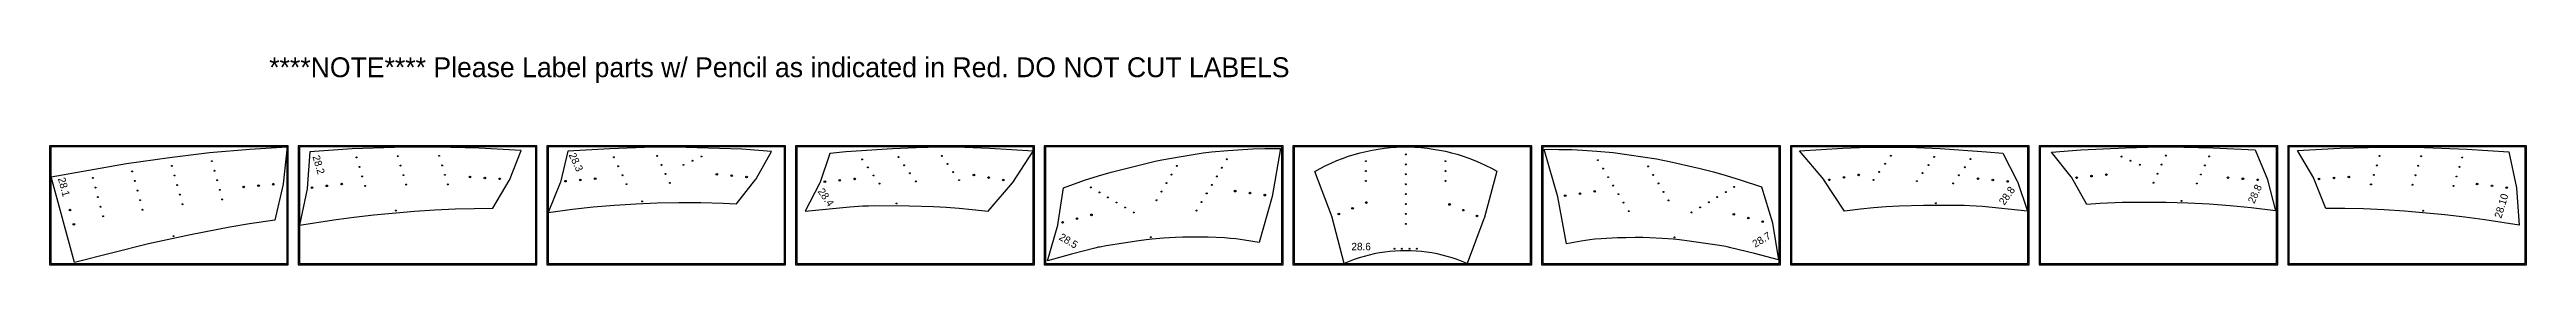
# Model space of a CAD drawing. Extents: x -420 to 2454, y -295 to 739.
# Drawn here: x 1259 to 2255, y -7 to 77 of the extents above; entities that cross this region are included whole.
import ezdxf

# ---------------------------------------------------------------- set-up
doc = ezdxf.new("R2010")
doc.units = 0
doc.header["$MEASUREMENT"] = 0
doc.header["$PDMODE"] = 32
doc.header["$PDSIZE"] = 0.38
doc.layers.get('0').update_dxf_attribs({"linetype": 'CONTINUOUS'})
for name, color, linetype in [('ARCH__', 1, 'CONTINUOUS'), ('DEFAULT', 7, 'CONTINUOUS'), ('DRILL_PTS__ENGRAVE_PASS_RO', 172, 'CONTINUOUS'), ('DRILLING', 3, 'CONTINUOUS'), ('ENGRAVE', 4, 'CONTINUOUS'), ('PLYWOOD', 6, 'CONTINUOUS')]:
    doc.layers.add(name, color=color, linetype=linetype)

msp = doc.modelspace()

# ---------------------------------------------------------------- texts
at = {"layer": 'ARCH__', "linetype": 'Continuous'}
for s, rotation, p in [('28.2', 286.78978677, (1364.34301, 36.48217)), ('28.3', 295, (1467.3778, 37.13849)), ('28.1', 285.18684115, (1262.00269, 27.60299)), ('28.4', 305.36220136, (1567.40696, 22.3688)), ('28.8', 54.63779864, (2044.7201, 16.62835)), ('28.8', 65.61169009, (2145.2125, 17.23751)), ('28.10', 73.21021323, (2244.54879, 11.33472)), ('28.5', 329.6073547, (1664.29417, 3.15196)), ('28.7', 31, (1944.52113, -0.355))]:
    msp.add_text(s, height=3, rotation=rotation, dxfattribs=at).set_placement(p)
msp.add_text('28.6', height=3, dxfattribs=at).set_placement((1782.18648, -1.34209))
at = {"layer": 'DEFAULT', "linetype": 'Continuous'}
msp.add_text('****NOTE**** Please Label parts w/ Pencil as indicated in Red. DO NOT CUT LABELS', height=8, dxfattribs=at).set_placement((1347.02661, 68.47952))

# ---------------------------------------------------------------- blocks, each defined once
blk = doc.blocks.new('_U828')
at = {"layer": 'ENGRAVE'}
blk.add_point((0, 0), dxfattribs=at)
blk = doc.blocks.new('_U829_01')
at = {"layer": 'ENGRAVE', "color": 0, "linetype": 'ByBlock'}
for p in [(0, 0), (4, 0), (8, 0), (12, 0), (16, 0), (20, 0)]:
    blk.add_blockref('_U828', p, dxfattribs=at)
blk = doc.blocks.new('_U832')
at = {"layer": 'ENGRAVE'}
blk.add_point((0, 0), dxfattribs=at)
blk = doc.blocks.new('_U833_01')
at = {"layer": 'ENGRAVE', "color": 0, "linetype": 'ByBlock'}
for p in [(0, 0), (4, 0), (8, 0), (12, 0), (16, 0), (20, 0), (24, 0)]:
    blk.add_blockref('_U832', p, dxfattribs=at)
blk = doc.blocks.new('_U842')
at = {"layer": 'ENGRAVE'}
blk.add_point((0, 0), dxfattribs=at)
blk = doc.blocks.new('_U843_01')
at = {"layer": 'ENGRAVE', "color": 0, "linetype": 'ByBlock'}
for p in [(0, 0), (4, 0), (8, 0), (12, 0), (16, 0)]:
    blk.add_blockref('_U842', p, dxfattribs=at)
blk = doc.blocks.new('_U874')
at = {"layer": 'ENGRAVE'}
blk.add_point((0, 0), dxfattribs=at)
blk = doc.blocks.new('_U875_01')
at = {"layer": 'ENGRAVE', "color": 0, "linetype": 'ByBlock'}
for p in [(0, 0), (4, 0), (8, 0), (12, 0), (16, 0)]:
    blk.add_blockref('_U874', p, dxfattribs=at)
blk = doc.blocks.new('_U870')
at = {"layer": 'ENGRAVE'}
blk.add_point((0, 0), dxfattribs=at)
blk = doc.blocks.new('_U871_01')
at = {"layer": 'ENGRAVE', "color": 0, "linetype": 'ByBlock'}
for p in [(0, 0), (4, 0), (8, 0), (12, 0), (16, 0), (20, 0), (24, 0)]:
    blk.add_blockref('_U870', p, dxfattribs=at)
blk = doc.blocks.new('_U866')
at = {"layer": 'ENGRAVE'}
blk.add_point((0, 0), dxfattribs=at)
blk = doc.blocks.new('_U867_01')
at = {"layer": 'ENGRAVE', "color": 0, "linetype": 'ByBlock'}
for p in [(0, 0), (4, 0), (8, 0), (12, 0), (16, 0), (20, 0)]:
    blk.add_blockref('_U866', p, dxfattribs=at)

# ---------------------------------------------------------------- linework, layer by layer
for p, q in [((1339.22591, 39.38889), (1354.17693, 40.33323)), ((1354.17693, 40.33323), (1352.68544, 25.47463)), ((1397.33041, 40.12051), (1380.31395, 39.5153)), ((1414.35726, 40.23103), (1397.33041, 40.12051)), ((1431.38014, 39.84676), (1414.35726, 40.23103)), ((1448.38467, 38.96803), (1431.38014, 39.84676)), ((1501.41949, 40.18115), (1484.02544, 39.62358)), ((1510.24414, 40.18623), (1501.41949, 40.18115)), ((1519.14268, 40.03286), (1510.24414, 40.18623)), ((1537.10408, 39.37375), (1519.14268, 40.03286)), ((1607.14332, 40.02414), (1597.62819, 39.60889)), ((1616.81432, 40.21975), (1607.14332, 40.02414)), ((1626.69026, 40.12656), (1616.81432, 40.21975)), ((1636.76247, 39.75683), (1626.69026, 40.12656)), ((1795.41396, 39.80759), (1797.87074, 40.06202)), ((1797.87074, 40.06202), (1800.33472, 40.23313)), ((1800.33472, 40.23313), (1802.80309, 40.32072)), ((1802.80309, 40.32072), (1805.27301, 40.32469)), ((1805.27301, 40.32469), (1807.74164, 40.24504)), ((1807.74164, 40.24504), (1810.20617, 40.08185)), ((1810.20617, 40.08185), (1812.66375, 39.83532)), ((1979.76214, 39.83769), (1989.83434, 40.20743)), ((1989.83434, 40.20743), (1999.71029, 40.30061)), ((1999.71029, 40.30061), (2009.38129, 40.10501)), ((2009.38129, 40.10501), (2018.89641, 39.68976)), ((2075.52629, 39.14871), (2093.47963, 39.99954)), ((2093.47963, 39.99954), (2102.37603, 40.2479)), ((2102.37603, 40.2479), (2111.20023, 40.33703)), ((2111.20023, 40.33703), (2128.59924, 39.96518)), ((2128.59924, 39.96518), (2145.52617, 39.21088)), ((2179.59733, 39.82675), (2196.6202, 40.21102)), ((2196.6202, 40.21102), (2213.64706, 40.1005)), ((2213.64706, 40.1005), (2230.66351, 39.49529)), ((1259.33836, 28.30969), (1289.66309, 33.65761)), ((1289.66309, 33.65761), (1306.96645, 36.07877)), ((1306.96645, 36.07877), (1323.01569, 38.03036)), ((1323.01569, 38.03036), (1339.22591, 39.38889)), ((1363.32227, 38.4159), (1362.247, 23.5214)), ((1380.31395, 39.5153), (1363.32227, 38.4159)), ((1443.62109, 26.90634), (1448.38467, 38.96803)), ((1467.10752, 38.6886), (1464.11524, 26.07028)), ((1484.02544, 39.62358), (1467.10752, 38.6886)), ((1548.94962, 38.56049), (1537.10408, 39.37375)), ((1542.81102, 27.47991), (1548.94962, 38.56049)), ((1572.45877, 37.73919), (1568.41336, 25.73517)), ((1578.91284, 38.33468), (1572.45877, 37.73919)), ((1597.62819, 39.60889), (1578.91284, 38.33468)), ((1654.17693, 38.62731), (1636.76247, 39.75683)), ((1645.99707, 25.95623), (1654.17693, 38.62731)), ((1680.50991, 28.67812), (1685.58659, 30.1227)), ((1685.58659, 30.1227), (1690.95131, 31.52158)), ((1690.95131, 31.52158), (1703.25017, 34.54676)), ((1703.25017, 34.54676), (1705.99314, 35.12559)), ((1705.99314, 35.12559), (1713.70713, 36.50478)), ((1713.70713, 36.50478), (1722.60172, 37.89454)), ((1722.60172, 37.89454), (1725.85754, 38.30276)), ((1725.85754, 38.30276), (1732.47271, 38.92458)), ((1732.47271, 38.92458), (1742.54039, 39.59305)), ((1742.54039, 39.59305), (1747.36762, 39.73978)), ((1747.36762, 39.73978), (1753.69526, 39.77527)), ((1753.69526, 39.77527), (1750.3139, 20.38615)), ((1767.5021, 30.45544), (1769.65826, 31.66023)), ((1774.39482, 12.02009), (1767.5021, 30.45544)), ((1769.65826, 31.66023), (1771.85396, 32.79132)), ((1771.85396, 32.79132), (1774.08671, 33.84743)), ((1774.08671, 33.84743), (1776.35393, 34.82734)), ((1776.35393, 34.82734), (1778.65302, 35.72993)), ((1778.65302, 35.72993), (1780.98136, 36.55417)), ((1780.98136, 36.55417), (1783.33626, 37.2991)), ((1783.33626, 37.2991), (1785.71504, 37.96388)), ((1785.71504, 37.96388), (1788.11496, 38.54774)), ((1788.11496, 38.54774), (1790.53327, 39.05001)), ((1790.53327, 39.05001), (1792.9672, 39.47012)), ((1792.9672, 39.47012), (1795.41396, 39.80759)), ((1812.66375, 39.83532), (1815.11158, 39.50573)), ((1815.11158, 39.50573), (1817.54685, 39.09345)), ((1817.54685, 39.09345), (1819.96677, 38.59895)), ((1819.96677, 38.59895), (1822.36855, 38.02281)), ((1822.36855, 38.02281), (1824.74945, 37.36569)), ((1824.74945, 37.36569), (1827.10674, 36.62833)), ((1827.10674, 36.62833), (1829.43772, 35.81159)), ((1829.43772, 35.81159), (1831.7397, 34.9164)), ((1831.7397, 34.9164), (1834.01006, 33.94379)), ((1834.01006, 33.94379), (1836.24619, 32.89486)), ((1840.60554, 30.57299), (1835.49251, 11.41054)), ((1836.24619, 32.89486), (1838.44552, 31.77083)), ((1838.44552, 31.77083), (1840.60554, 30.57299)), ((1859.67693, 39.33323), (1861.22799, 39.37841)), ((1865.1636, 20.27441), (1859.67693, 39.33323)), ((1861.22799, 39.37841), (1865.59562, 39.35738)), ((1865.59562, 39.35738), (1870.77037, 39.26071)), ((1870.77037, 39.26071), (1875.09644, 39.0781)), ((1875.09644, 39.0781), (1880.85472, 38.67604)), ((1880.85472, 38.67604), (1887.48084, 38.03796)), ((1887.48084, 38.03796), (1893.87652, 37.20385)), ((1893.87652, 37.20385), (1904.80285, 35.49076)), ((1904.80285, 35.49076), (1907.38135, 35.02571)), ((1907.38135, 35.02571), (1910.1303, 34.47598)), ((1910.1303, 34.47598), (1922.46055, 31.58134)), ((1922.46055, 31.58134), (1927.83979, 30.23941)), ((1927.83979, 30.23941), (1932.9315, 28.84873)), ((1962.34768, 38.70817), (1979.76214, 39.83769)), ((1972.12887, 27.22799), (1962.34768, 38.70817)), ((2018.89641, 39.68976), (2037.61177, 38.41554)), ((2037.61177, 38.41554), (2044.06584, 37.82005)), ((2044.06584, 37.82005), (2049.94467, 26.59949)), ((2063.69011, 38.20904), (2075.52629, 39.14871)), ((2071.59741, 28.31276), (2063.69011, 38.20904)), ((2145.52617, 39.21088), (2150.54555, 27.25338)), ((2162.5928, 38.94802), (2179.59733, 39.82675)), ((2169.14925, 27.75923), (2162.5928, 38.94802)), ((2230.66351, 39.49529), (2247.6552, 38.39589)), ((2247.6552, 38.39589), (2250.70677, 23.77774)), ((1268.7302, -6.28943), (1259.33836, 28.30969)), ((1352.66324, 25.34286), (1349.20395, 10.81579)), ((1352.68544, 25.47463), (1352.66324, 25.34286)), ((1362.2285, 23.38906), (1359.17693, 8.77091)), ((1362.247, 23.5214), (1362.2285, 23.38906)), ((1436.99732, 15.57931), (1443.55378, 26.76809)), ((1443.55378, 26.76809), (1443.62109, 26.90634)), ((1464.06836, 25.92383), (1459.17693, 13.91343)), ((1464.11524, 26.07028), (1464.06836, 25.92383)), ((1534.92296, 17.36852), (1542.72415, 27.34866)), ((1542.72415, 27.34866), (1542.81102, 27.47991)), ((1568.35151, 25.59044), (1562.47268, 14.36987)), ((1568.41336, 25.73517), (1568.35151, 25.59044)), ((1636.13692, 14.36987), (1645.91811, 25.85006)), ((1645.91811, 25.85006), (1645.99707, 25.95623)), ((1664.14665, 8.98074), (1666.40174, 23.89318)), ((1666.40174, 23.89318), (1674.90061, 26.87255)), ((1674.90061, 26.87255), (1680.50991, 28.67812)), ((1750.29093, 20.28375), (1745.11789, 1.82172)), ((1750.29768, 20.30912), (1750.29093, 20.28375)), ((1750.30376, 20.33465), (1750.29768, 20.30912)), ((1750.30917, 20.36033), (1750.30376, 20.33465)), ((1750.3139, 20.38615), (1750.30917, 20.36033)), ((1865.17265, 20.24113), (1865.1636, 20.27441)), ((1865.18056, 20.20757), (1865.17265, 20.24113)), ((1865.1873, 20.17375), (1865.18056, 20.20757)), ((1868.61183, 1.30898), (1865.1873, 20.17375)), ((1932.9315, 28.84873), (1938.55962, 27.10271)), ((1938.55962, 27.10271), (1947.0896, 24.2136)), ((1947.0896, 24.2136), (1951.44711, 9.77482)), ((1972.20783, 27.12181), (1972.12887, 27.22799)), ((1980.38768, 14.45074), (1972.20783, 27.12181)), ((2049.94467, 26.59949), (2050.00652, 26.45475)), ((2050.00652, 26.45475), (2054.05193, 14.45074)), ((2071.68568, 28.18244), (2071.59741, 28.31276)), ((2077.94221, 17.16802), (2071.68568, 28.18244)), ((2150.54555, 27.25338), (2150.59399, 27.10744)), ((2150.59399, 27.10744), (2153.72081, 14.52177)), ((2169.21657, 27.62098), (2169.14925, 27.75923)), ((2173.98014, 15.5593), (2169.21657, 27.62098)), ((2250.70677, 23.77774), (2250.72527, 23.6454)), ((2250.72527, 23.6454), (2251.80054, 8.7509)), ((1349.20395, 10.81579), (1339.09478, 9.33383)), ((1359.17693, 8.77091), (1372.99747, 10.93206)), ((1372.99747, 10.93206), (1381.02234, 12.03022)), ((1381.02234, 12.03022), (1389.09175, 12.9808)), ((1389.09175, 12.9808), (1405.3718, 14.41385)), ((1405.3718, 14.41385), (1413.55991, 14.97099)), ((1413.55991, 14.97099), (1421.79542, 15.37105)), ((1421.79542, 15.37105), (1429.37467, 15.54709)), ((1429.37467, 15.54709), (1436.99732, 15.57931)), ((1459.17693, 13.91343), (1468.92513, 15.21746)), ((1468.92513, 15.21746), (1477.3126, 16.1601)), ((1477.3126, 16.1601), (1485.80119, 16.88587)), ((1485.80119, 16.88587), (1494.38302, 17.41167)), ((1494.38302, 17.41167), (1503.045, 17.76561)), ((1503.045, 17.76561), (1511.78778, 17.94629)), ((1511.78778, 17.94629), (1520.62041, 17.93426)), ((1520.62041, 17.93426), (1529.57193, 17.66727)), ((1529.57193, 17.66727), (1534.92296, 17.36852)), ((1562.47268, 14.36987), (1580.52169, 16.17193)), ((1580.52169, 16.17193), (1585.68555, 16.53596)), ((1585.68555, 16.53596), (1588.00244, 16.63438)), ((1588.00244, 16.63438), (1590.37473, 16.68699)), ((1590.37473, 16.68699), (1604.3687, 16.62473)), ((1604.3687, 16.62473), (1614.14859, 16.32993)), ((1614.14859, 16.32993), (1619.25344, 16.04818)), ((1619.25344, 16.04818), (1624.4351, 15.65822)), ((1624.4351, 15.65822), (1629.70077, 15.14987)), ((1629.70077, 15.14987), (1636.13692, 14.36987)), ((1774.4038, 11.99543), (1774.39482, 12.02009)), ((1774.41213, 11.97054), (1774.4038, 11.99543)), ((1774.4198, 11.94544), (1774.41213, 11.97054)), ((1774.42681, 11.92015), (1774.4198, 11.94544)), ((1779.30503, -6.62197), (1774.42681, 11.92015)), ((1835.46099, 11.31206), (1828.68031, -6.62197)), ((1835.47263, 11.34452), (1835.46099, 11.31206)), ((1835.48314, 11.37736), (1835.47263, 11.34452)), ((1835.49251, 11.41054), (1835.48314, 11.37736)), ((1986.82384, 15.23073), (1980.38768, 14.45074)), ((1992.08951, 15.73908), (1986.82384, 15.23073)), ((1997.27116, 16.12905), (1992.08951, 15.73908)), ((2002.37602, 16.41079), (1997.27116, 16.12905)), ((2012.1559, 16.7056), (2002.37602, 16.41079)), ((2026.14988, 16.76785), (2012.1559, 16.7056)), ((2028.52217, 16.71525), (2026.14988, 16.76785)), ((2030.83905, 16.61682), (2028.52217, 16.71525)), ((2036.00292, 16.2528), (2030.83905, 16.61682)), ((2054.05193, 14.45074), (2036.00292, 16.2528)), ((2083.28975, 17.52388), (2077.94221, 17.16802)), ((2092.23791, 17.88642), (2083.28975, 17.52388)), ((2101.06991, 17.99274), (2092.23791, 17.88642)), ((2109.81411, 17.90541), (2101.06991, 17.99274)), ((2118.47938, 17.64397), (2109.81411, 17.90541)), ((2127.06634, 17.20981), (2118.47938, 17.64397)), ((2135.56219, 16.57471), (2127.06634, 17.20981)), ((2143.95924, 15.72166), (2135.56219, 16.57471)), ((2153.72081, 14.52177), (2143.95924, 15.72166)), ((2181.60279, 15.52708), (2173.98014, 15.5593)), ((2189.18205, 15.35104), (2181.60279, 15.52708)), ((2197.41756, 14.95098), (2189.18205, 15.35104)), ((2205.60567, 14.39384), (2197.41756, 14.95098)), ((2221.88572, 12.96079), (2205.60567, 14.39384)), ((2229.95513, 12.01021), (2221.88572, 12.96079)), ((2237.98, 10.91205), (2229.95513, 12.01021)), ((2251.80054, 8.7509), (2237.98, 10.91205)), ((1298.45501, 1.26858), (1268.7302, -6.28943)), ((1315.42296, 4.92537), (1298.45501, 1.26858)), ((1331.16437, 8.01097), (1315.42296, 4.92537)), ((1339.09478, 9.33383), (1331.16437, 8.01097)), ((1659.91404, -5.63265), (1664.11825, 8.8515)), ((1664.11825, 8.8515), (1664.14665, 8.98074)), ((1683.50732, 0.4049), (1681.05812, -0.02298)), ((1696.72046, 2.49932), (1683.50732, 0.4049)), ((1699.63021, 2.87363), (1696.72046, 2.49932)), ((1702.10296, 3.1359), (1699.63021, 2.87363)), ((1706.54946, 3.49014), (1702.10296, 3.1359)), ((1711.47947, 3.80831), (1706.54946, 3.49014)), ((1714.32651, 3.92949), (1711.47947, 3.80831)), ((1717.49438, 3.99533), (1714.32651, 3.92949)), ((1720.98182, 3.98936), (1717.49438, 3.99533)), ((1724.5841, 3.91938), (1720.98182, 3.98936)), ((1731.11076, 3.64298), (1724.5841, 3.91938)), ((1733.60032, 3.46198), (1731.11076, 3.64298)), ((1735.64052, 3.25848), (1733.60032, 3.46198)), ((1739.18333, 2.7833), (1735.64052, 3.25848)), ((1745.11789, 1.82172), (1739.18333, 2.7833)), ((1874.53586, 2.33342), (1868.61183, 1.30898)), ((1878.07344, 2.84613), (1874.53586, 2.33342)), ((1880.11137, 3.07124), (1878.07344, 2.84613)), ((1882.59886, 3.27862), (1880.11137, 3.07124)), ((1889.12223, 3.62419), (1882.59886, 3.27862)), ((1892.72357, 3.73234), (1889.12223, 3.62419)), ((1896.21075, 3.77528), (1892.72357, 3.73234)), ((1899.37914, 3.74303), (1896.21075, 3.77528)), ((1902.2273, 3.65203), (1899.37914, 3.74303)), ((1907.16041, 3.38614), (1902.2273, 3.65203)), ((1911.61041, 3.07905), (1907.16041, 3.38614)), ((1914.0858, 2.84301), (1911.61041, 3.07905)), ((1916.99936, 2.49956), (1914.0858, 2.84301)), ((1930.23395, 0.54533), (1916.99936, 2.49956)), ((1932.68755, 0.14343), (1930.23395, 0.54533)), ((1933.30987, 0.02267), (1932.68755, 0.14343)), ((1934.73038, -0.29514), (1933.30987, 0.02267)), ((1951.44711, 9.77482), (1951.47687, 9.6459)), ((1951.47687, 9.6459), (1953.88991, -5.2418)), ((1669.5617, -2.92587), (1659.91404, -5.63265)), ((1679.02006, -0.48318), (1669.5617, -2.92587)), ((1680.43712, -0.15033), (1679.02006, -0.48318)), ((1681.05812, -0.02298), (1680.43712, -0.15033)), ((1781.26188, -5.82006), (1779.30503, -6.62197)), ((1783.24472, -5.08478), (1781.26188, -5.82006)), ((1785.25128, -4.41697), (1783.24472, -5.08478)), ((1787.27929, -3.81738), (1785.25128, -4.41697)), ((1789.3264, -3.28672), (1787.27929, -3.81738)), ((1791.39029, -2.82557), (1789.3264, -3.28672)), ((1793.46859, -2.43447), (1791.39029, -2.82557)), ((1795.55893, -2.11387), (1793.46859, -2.43447)), ((1797.65891, -1.86413), (1795.55893, -2.11387)), ((1799.76613, -1.68555), (1797.65891, -1.86413)), ((1801.87819, -1.57831), (1799.76613, -1.68555)), ((1803.99267, -1.54255), (1801.87819, -1.57831)), ((1804.30153, -1.53898), (1803.99267, -1.53898)), ((1806.10715, -1.57831), (1803.99267, -1.54255)), ((1808.2192, -1.68555), (1806.10715, -1.57831)), ((1810.32643, -1.86413), (1808.2192, -1.68555)), ((1812.42641, -2.11387), (1810.32643, -1.86413)), ((1814.51675, -2.43447), (1812.42641, -2.11387)), ((1816.59505, -2.82557), (1814.51675, -2.43447)), ((1818.65894, -3.28672), (1816.59505, -2.82557)), ((1820.70605, -3.81738), (1818.65894, -3.28672)), ((1822.73405, -4.41697), (1820.70605, -3.81738)), ((1824.74062, -5.08478), (1822.73405, -4.41697)), ((1826.72346, -5.82006), (1824.74062, -5.08478)), ((1828.68031, -6.62197), (1826.72346, -5.82006)), ((1944.2141, -2.63744), (1934.73038, -0.29514)), ((1953.88991, -5.2418), (1944.2141, -2.63744))]:
    msp.add_line(p, q)
at = {"layer": 'DRILL_PTS__ENGRAVE_PASS_RO'}
for p in [(1397.87719, 14.65188), (1496.93272, 18.36453), (1599.30864, 17.51457), (2017.21597, 17.59543), (2115.91966, 18.56956), (2213.10028, 14.63187), (1308.53636, 4.34859)]:
    msp.add_point(p, dxfattribs=at)
at = {"layer": 'DRILLING'}
for centre in [(1336.75287, 24.20736), (1342.7279, 24.75422), (1348.70292, 25.30108), (1364.22829, 23.9503), (1370.18569, 24.66408), (1376.14308, 25.37787), (1427.7208, 28.21883), (1433.70888, 27.84077), (1439.69696, 27.4627), (1466.13257, 26.54149), (1472.11327, 27.02242), (1478.09396, 27.50336), (1526.99337, 29.27184), (1532.97054, 28.74891), (1538.9477, 28.22597), (1570.45259, 26.33489), (1576.42634, 26.8956), (1582.40008, 27.4563), (1630.36555, 28.99161), (1636.2821, 27.9944), (1642.19865, 26.99719), (1735.45136, 22.52373), (1741.39686, 21.71692), (1747.34237, 20.9101), (1868.14357, 20.65965), (1874.08019, 21.52944), (1880.01681, 22.39923), (1974.32596, 27.07806), (1980.24251, 28.07527), (1986.15906, 29.07247), (2034.12453, 27.53717), (2040.09827, 26.97646), (2046.07201, 26.41575), (2073.80179, 27.98189), (2079.77303, 28.5686), (2085.74427, 29.15532), (2134.65978, 27.90898), (2140.64526, 27.49192), (2146.63075, 27.07486), (2171.28051, 27.44269), (2177.26859, 27.82076), (2183.25667, 28.19882), (2234.83439, 25.35786), (2240.79178, 24.64407), (2246.74917, 23.93029), (1266.86742, 14.88773), (1666.05998, 9.89043), (1671.86417, 11.41076), (1677.66836, 12.93109), (1777.10321, 13.28071), (1782.63987, 15.59275), (1788.17652, 17.90478), (1821.63531, 17.14206), (1827.17196, 14.83003), (1832.70861, 12.518), (1935.93981, 13.13271), (1941.75979, 11.67398), (1947.57977, 10.21526), (1268.43922, 9.09727)]:
    msp.add_circle(centre, 0.3225, dxfattribs=at)
at = {"layer": 'ENGRAVE'}
for p in [(1291.91231, 30.46126), (1307.89175, 32.67), (1323.945, 34.60683), (1324.99287, 30.74652), (1382.11677, 36.09794), (1383.27221, 32.26845), (1398.6721, 36.61862), (1399.82754, 32.78914), (1415.34721, 36.74231), (1416.50266, 32.91283), (1485.6264, 36.19032), (1487.31687, 32.56509), (1503.044, 36.69738), (1504.73447, 33.07214), (1513.54332, 33.11112), (1517.16855, 34.80159), (1520.79379, 36.49206), (1585.40374, 35.33851), (1587.71871, 32.07648), (1600.02842, 36.22673), (1602.34339, 32.96469), (1604.65836, 29.70265), (1617.44197, 36.72243), (1619.75694, 33.46039), (1622.07192, 30.19835), (1787.99267, 34.60708), (1787.99267, 30.60708), (1803.99267, 37.30566), (1803.99267, 33.30566), (1819.99267, 34.60708), (1819.99267, 30.60708), (1994.45269, 30.27922), (1996.76767, 33.54126), (1999.08264, 36.80329), (2011.86625, 29.78352), (2014.18122, 33.04556), (2016.49619, 36.30759), (2028.8059, 32.15734), (2031.12087, 35.41938), (2091.86642, 36.44131), (2095.50949, 34.78964), (2099.15257, 33.13797), (2107.96133, 33.19304), (2109.613, 36.83611), (2125.38336, 32.87196), (2127.03503, 36.51503), (2194.47481, 32.89282), (2195.63026, 36.7223), (2211.14992, 32.76913), (2212.30537, 36.59861), (2227.70526, 32.24844), (2228.8607, 36.07793), (1276.0491, 27.82436), (1277.09697, 23.96405), (1278.14484, 20.10374), (1292.96018, 26.60095), (1294.00805, 22.74064), (1308.93962, 28.80969), (1309.98749, 24.94938), (1311.03536, 21.08908), (1326.04074, 26.88621), (1327.08861, 23.02591), (1384.42766, 28.43897), (1385.5831, 24.60949), (1400.98299, 28.95966), (1402.13843, 25.13017), (1417.6581, 29.08335), (1418.81355, 25.25386), (1489.00734, 28.93986), (1490.69781, 25.31463), (1506.42495, 29.44691), (1508.11542, 25.82168), (1590.03368, 28.81444), (1592.34866, 25.5524), (1606.97333, 26.44061), (1624.38689, 26.93631), (1787.99267, 26.60708), (1803.99267, 29.30566), (1803.99267, 25.30566), (1803.99267, 21.30566), (1819.99267, 26.60708), (1992.13772, 27.01718), (2009.55127, 26.52148), (2024.17595, 25.63326), (2026.49092, 28.8953), (2104.65798, 25.90689), (2106.30966, 29.54997), (2122.08001, 25.58582), (2123.73168, 29.22889), (2192.16392, 25.23385), (2193.31937, 29.06334), (2208.83904, 25.11016), (2209.99448, 28.93964), (2225.39437, 24.58948), (2226.54981, 28.41896), (1279.19271, 16.24344), (1280.24058, 12.38313), (1295.05592, 18.88034), (1296.10379, 15.02003), (1312.08323, 17.22877), (1328.13648, 19.1656), (1803.99267, 17.30566), (1803.99267, 13.30566), (1701.5871, 3.91986), (1803.99267, 9.30566), (1912.11793, 3.86844), (1799.49267, -0.70898), (1802.49267, -0.70898), (1805.49267, -0.70898), (1808.49267, -0.70898)]:
    msp.add_point(p, dxfattribs=at)
at = {"layer": 'PLYWOOD'}
for p, q in [((1354.67693, 40.83323), (1258.67693, 40.83323)), ((1258.67693, 40.83323), (1258.67693, -7.16677)), ((1354.17693, 40.33323), (1259.17693, 40.33323)), ((1259.17693, 40.33323), (1259.17693, -6.66677)), ((1354.17693, -6.66677), (1354.17693, 40.33323)), ((1354.67693, -7.16677), (1354.67693, 40.83323)), ((1454.67693, 40.83323), (1358.67693, 40.83323)), ((1358.67693, 40.83323), (1358.67693, -7.16677)), ((1454.17693, 40.33323), (1359.17693, 40.33323)), ((1359.17693, 40.33323), (1359.17693, -6.66677)), ((1454.17693, -6.66677), (1454.17693, 40.33323)), ((1454.67693, -7.16677), (1454.67693, 40.83323)), ((1554.67693, 40.83323), (1458.67693, 40.83323)), ((1458.67693, 40.83323), (1458.67693, -7.16677)), ((1554.17693, 40.33323), (1459.17693, 40.33323)), ((1459.17693, 40.33323), (1459.17693, -6.66677)), ((1554.17693, -6.66677), (1554.17693, 40.33323)), ((1554.67693, -7.16677), (1554.67693, 40.83323)), ((1654.67693, 40.83323), (1558.67693, 40.83323)), ((1558.67693, 40.83323), (1558.67693, -7.16677)), ((1654.17693, 40.33323), (1559.17693, 40.33323)), ((1559.17693, 40.33323), (1559.17693, -6.66677)), ((1654.17693, -6.66677), (1654.17693, 40.33323)), ((1654.67693, -7.16677), (1654.67693, 40.83323)), ((1754.67693, 40.83323), (1658.67693, 40.83323)), ((1658.67693, 40.83323), (1658.67693, -7.16677)), ((1754.17693, 40.33323), (1659.17693, 40.33323)), ((1659.17693, 40.33323), (1659.17693, -6.66677)), ((1754.17693, -6.66677), (1754.17693, 40.33323)), ((1754.67693, -7.16677), (1754.67693, 40.83323)), ((1854.67693, 40.83323), (1758.67693, 40.83323)), ((1758.67693, 40.83323), (1758.67693, -7.16677)), ((1854.17693, 40.33323), (1759.17693, 40.33323)), ((1759.17693, 40.33323), (1759.17693, -6.66677)), ((1854.17693, -6.66677), (1854.17693, 40.33323)), ((1854.67693, -7.16677), (1854.67693, 40.83323)), ((1954.67693, 40.83323), (1858.67693, 40.83323)), ((1858.67693, 40.83323), (1858.67693, -7.16677)), ((1954.17693, 40.33323), (1859.17693, 40.33323)), ((1859.17693, 40.33323), (1859.17693, -6.66677)), ((1954.17693, -6.66677), (1954.17693, 40.33323)), ((1954.67693, -7.16677), (1954.67693, 40.83323)), ((2054.67693, 40.83323), (1958.67693, 40.83323)), ((1958.67693, 40.83323), (1958.67693, -7.16677)), ((2054.17693, 40.33323), (1959.17693, 40.33323)), ((1959.17693, 40.33323), (1959.17693, -6.66677)), ((2054.17693, -6.66677), (2054.17693, 40.33323)), ((2054.67693, -7.16677), (2054.67693, 40.83323)), ((2154.67693, 40.83323), (2058.67693, 40.83323)), ((2058.67693, 40.83323), (2058.67693, -7.16677)), ((2154.17693, 40.33323), (2059.17693, 40.33323)), ((2059.17693, 40.33323), (2059.17693, -6.66677)), ((2154.17693, -6.66677), (2154.17693, 40.33323)), ((2154.67693, -7.16677), (2154.67693, 40.83323)), ((2254.67693, 40.83323), (2158.67693, 40.83323)), ((2158.67693, 40.83323), (2158.67693, -7.16677)), ((2254.17693, 40.33323), (2159.17693, 40.33323)), ((2159.17693, 40.33323), (2159.17693, -6.66677)), ((2254.17693, -6.66677), (2254.17693, 40.33323)), ((2254.67693, -7.16677), (2254.67693, 40.83323)), ((1258.67693, -7.16677), (1354.67693, -7.16677)), ((1259.17693, -6.66677), (1354.17693, -6.66677)), ((1358.67693, -7.16677), (1454.67693, -7.16677)), ((1359.17693, -6.66677), (1454.17693, -6.66677)), ((1458.67693, -7.16677), (1554.67693, -7.16677)), ((1459.17693, -6.66677), (1554.17693, -6.66677)), ((1558.67693, -7.16677), (1654.67693, -7.16677)), ((1559.17693, -6.66677), (1654.17693, -6.66677)), ((1658.67693, -7.16677), (1754.67693, -7.16677)), ((1659.17693, -6.66677), (1754.17693, -6.66677)), ((1758.67693, -7.16677), (1854.67693, -7.16677)), ((1759.17693, -6.66677), (1854.17693, -6.66677)), ((1858.67693, -7.16677), (1954.67693, -7.16677)), ((1859.17693, -6.66677), (1954.17693, -6.66677)), ((1958.67693, -7.16677), (2054.67693, -7.16677)), ((1959.17693, -6.66677), (2054.17693, -6.66677)), ((2058.67693, -7.16677), (2154.67693, -7.16677)), ((2059.17693, -6.66677), (2154.17693, -6.66677)), ((2158.67693, -7.16677), (2254.67693, -7.16677)), ((2159.17693, -6.66677), (2254.17693, -6.66677))]:
    msp.add_line(p, q, dxfattribs=at)

# ---------------------------------------------------------------- block references
at = {"layer": 'ENGRAVE', "xscale": -1}
for name, p, rotation in [('_U843_01', (1703.82343, 18.85273), 239.6073546972837), ('_U833_01', (1719.92456, 14.67916), 239.6073546972837), ('_U829_01', (1694.6229, 13.88965), 329.6073546972805)]:
    msp.add_blockref(name, p, dxfattribs=dict(at, rotation=rotation))
at = {"layer": 'ENGRAVE'}
for name, p, rotation in [('_U871_01', (1893.66745, 14.43275), 120.9999999999967), ('_U875_01', (1909.72344, 18.77676), 120.9999999999967), ('_U867_01', (1918.97606, 13.91149), 31)]:
    msp.add_blockref(name, p, dxfattribs=dict(at, rotation=rotation))

msp.set_redraw_order([(e.dxf.handle, doc.entitydb.next_handle()) for e in msp.query("TEXT MTEXT ATTDEF DIMENSION ARC_DIMENSION")])  # texts and dimensions are drawn at this point

doc.saveas('drawing.dxf')
